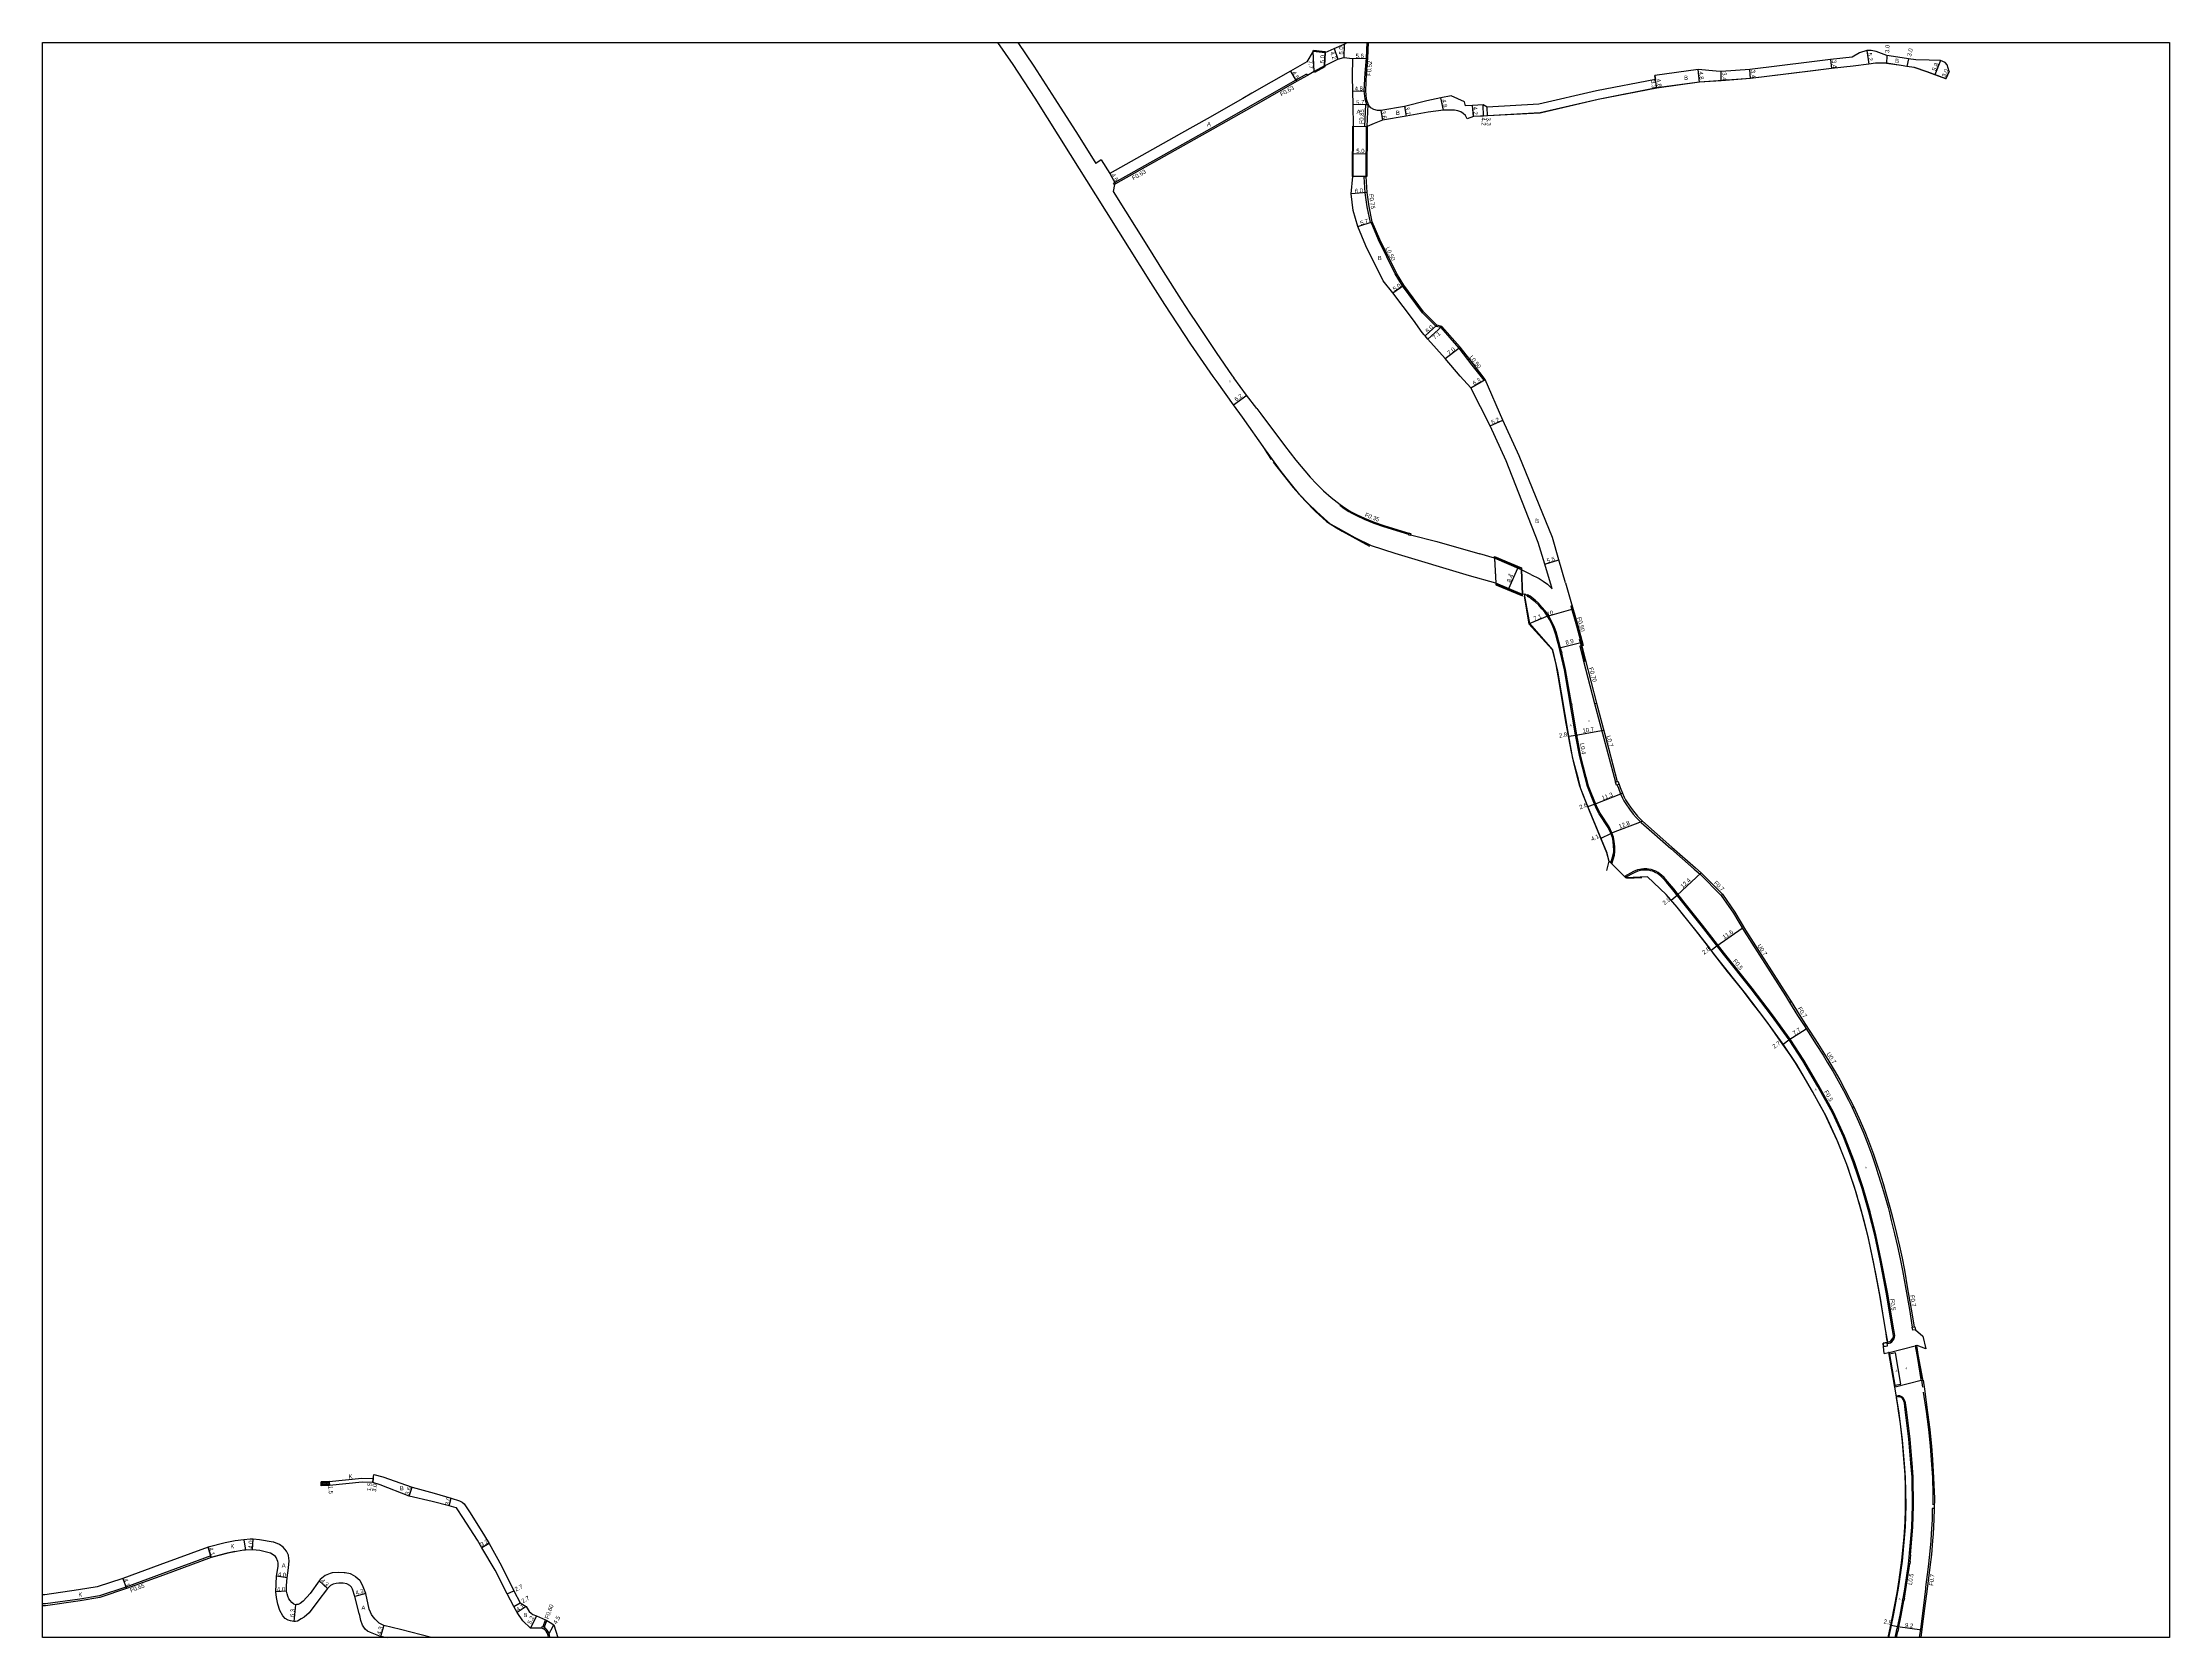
# Model space of a CAD drawing. Header units: metres. Extents: x -12000 to -11200, y -102000 to -99000.
# Drawn here: x -12000 to -11200, y -100800 to -100200 of the extents above; entities that cross this region are included whole.
import ezdxf

# ---------------------------------------------------------------- set-up
doc = ezdxf.new("R2010")
doc.units = ezdxf.units.M
doc.header["$LTSCALE"] = 2.5
for name, color, linetype in [('その他', 7, 'Continuous'), ('側溝・桝', 7, 'Continuous'), ('図郭', 7, 'Continuous'), ('幅員', 7, 'Continuous'), ('歩道・分離帯・安全施設', 7, 'Continuous'), ('舗装', 7, 'Continuous'), ('道路', 7, 'Continuous')]:
    doc.layers.add(name, color=color, linetype=linetype)
doc.styles.get("Standard").update_dxf_attribs({"font": ''})
doc.styles.add('YOKO_DECO', font='')
doc.styles.get('Standard').set_extended_font_data('@MS PGothic')
doc.styles.get('YOKO_DECO').set_extended_font_data('MS PGothic')

msp = doc.modelspace()

# ---------------------------------------------------------------- linework, layer by layer
at = {"layer": 'その他'}
for points in [[(-11892.15, -100741.35), (-11895.22, -100741.43)], [(-11895.22, -100741.43), (-11895.19, -100742.93)], [(-11892.05, -100742.85), (-11895.19, -100742.93)], [(-11895.12, -100742.93), (-11895.16, -100741.43)], [(-11894.62, -100742.91), (-11894.66, -100741.41)], [(-11894.12, -100742.9), (-11894.16, -100741.4)], [(-11893.62, -100742.89), (-11893.66, -100741.39)], [(-11893.12, -100742.88), (-11893.16, -100741.38)], [(-11892.62, -100742.86), (-11892.66, -100741.37)], [(-11892.12, -100742.85), (-11892.16, -100741.35)], [(-11892.15, -100741.35), (-11892.05, -100742.85)]]:
    msp.add_lwpolyline(points, dxfattribs=at)
at = {"layer": '側溝・桝'}
for points in [[(-11501.9, -100200), (-11502.2, -100205.85), (-11502.64, -100211.55), (-11502.96, -100218.13), (-11502.63, -100221.24), (-11501.98, -100223.35)], [(-11524.57, -100211.84), (-11528.65, -100214.17), (-11560.08, -100232.11), (-11596.69, -100252.62), (-11597.15, -100252.88)], [(-11524.57, -100211.84), (-11524.26, -100212.39)], [(-11502.63, -100231.5), (-11502.29, -100223.36)], [(-11502.29, -100223.36), (-11501.98, -100223.35), (-11501.44, -100223.34)], [(-11501.78, -100231.53), (-11501.44, -100223.34)], [(-11502.63, -100231.5), (-11501.98, -100231.53)], [(-11596.84, -100253.43), (-11597.15, -100252.88)], [(-11502.85, -100250.47), (-11502.1, -100250.43)], [(-11500.54, -100267.69), (-11500.55, -100267.68), (-11501.79, -100261.8), (-11502.52, -100256.49), (-11502.85, -100250.47)], [(-11500.54, -100267.69), (-11500.3, -100267.61), (-11499.83, -100267.45)], [(-11457.82, -100326.98), (-11462.22, -100321.35), (-11467.16, -100314.95), (-11473.92, -100307.26), (-11475.77, -100306.83), (-11480.92, -100301.67), (-11488.42, -100291.57), (-11491.2, -100286.97), (-11497.52, -100274.26), (-11500.3, -100267.61)], [(-11457.82, -100326.98), (-11457.38, -100326.72)], [(-11511.87, -100373.73), (-11512.1, -100374.02), (-11510.4, -100375.34), (-11508.67, -100376.43), (-11507.77, -100376.95), (-11505.76, -100377.98), (-11502.89, -100379.26), (-11499.26, -100380.75), (-11495.61, -100382.1), (-11486.17, -100384.93)], [(-11428.73, -100429.06), (-11429.14, -100427.33), (-11429.76, -100424.96), (-11430.25, -100423.13), (-11430.68, -100421.69), (-11431.35, -100420), (-11432.16, -100418.13), (-11432.9, -100416.65), (-11433.79, -100415.21), (-11434.72, -100413.92), (-11436.01, -100412.4), (-11437.32, -100410.92), (-11438.55, -100409.81), (-11440.44, -100408.31), (-11440.78, -100408.1)], [(-11424.66, -100411.88), (-11425.17, -100412.04), (-11423.04, -100419.4), (-11421.08, -100426.92)], [(-11424.96, -100448.6), (-11427.13, -100435.86), (-11428.58, -100429.72)], [(-11421.08, -100426.92), (-11421.79, -100427.08), (-11420.53, -100432.18), (-11416.24, -100448.66), (-11415.54, -100448.48)], [(-11409.77, -100508.93), (-11408.79, -100505.7), (-11408.61, -100504.48), (-11408.62, -100503.54), (-11408.66, -100502.39), (-11408.84, -100500.46), (-11409.09, -100498.9), (-11409.74, -100497.28), (-11410.77, -100495.09), (-11414.14, -100489.94), (-11414.98, -100488.3), (-11415.93, -100486.31), (-11418.49, -100479.78), (-11419.41, -100476.32), (-11421.42, -100468.63), (-11422.93, -100460.42), (-11424.83, -100449.32)], [(-11416.24, -100448.66), (-11411.75, -100465.64), (-11408.4, -100478.2)], [(-11407.71, -100479.34), (-11407.29, -100480.47), (-11406.43, -100482.66), (-11405.73, -100484.22), (-11405.21, -100485.26), (-11404.51, -100486.39), (-11403.07, -100488.46), (-11401.67, -100490.24), (-11400.56, -100491.48), (-11398.71, -100493.39), (-11387.6, -100503.18), (-11378.77, -100511), (-11376.57, -100512.88), (-11368.6, -100520.85)], [(-11303.97, -100685.69), (-11303.48, -100685.59), (-11303.73, -100684.24), (-11306.08, -100670.08), (-11308.38, -100658.11), (-11310.4, -100648.59), (-11312.62, -100639.82), (-11315.17, -100630.91), (-11318.48, -100621.05), (-11322.19, -100611.45), (-11326.35, -100602.4), (-11331.84, -100592.43), (-11337.47, -100582.8), (-11342.71, -100574.96), (-11349.34, -100565.71), (-11356.9, -100555.73), (-11367.33, -100542.68), (-11375.65, -100532.06), (-11382.69, -100523.2), (-11386.46, -100518.41), (-11388.83, -100515.6), (-11390.08, -100514.12), (-11391.09, -100513.17), (-11391.64, -100512.72), (-11392.34, -100512.22), (-11393.17, -100511.78), (-11393.91, -100511.46), (-11394.94, -100511.13), (-11395.94, -100510.93), (-11396.58, -100510.86), (-11397.23, -100510.85), (-11397.74, -100510.85), (-11398.53, -100510.92), (-11399.23, -100511.04), (-11400.09, -100511.27), (-11401.55, -100511.87), (-11405.03, -100513.71)], [(-11368.06, -100520.41), (-11368.6, -100520.85), (-11364.01, -100527.48), (-11360.01, -100534.29), (-11344.46, -100558.6), (-11342.92, -100561.15), (-11342.32, -100560.81)], [(-11342.92, -100561.15), (-11339.89, -100566), (-11337.45, -100569.78)], [(-11336.85, -100569.43), (-11337.45, -100569.78), (-11332.86, -100576.94), (-11330.29, -100580.92), (-11328.7, -100583.53), (-11326.66, -100586.94), (-11324.58, -100590.61), (-11322.65, -100594.18), (-11320.78, -100597.86), (-11319.38, -100600.62), (-11318.76, -100600.31)], [(-11319.38, -100600.62), (-11317.47, -100604.76), (-11315.19, -100609.96), (-11313.81, -100613.4), (-11311.91, -100618.42), (-11310.44, -100622.96), (-11309.65, -100625.4), (-11308.39, -100629.38), (-11307.2, -100633.47), (-11305.85, -100638.3), (-11305.32, -100640.21), (-11304.62, -100643.1), (-11303.37, -100648.21), (-11302.25, -100652.95), (-11301.24, -100657.51), (-11300.37, -100661.94), (-11299.15, -100668.93), (-11297.84, -100676.67), (-11296.72, -100683.24)], [(-11306.2, -100689.47), (-11305.38, -100689.32), (-11304.89, -100689.1), (-11304.47, -100688.8), (-11303.88, -100688.13), (-11303.56, -100687.63), (-11303.36, -100687.03), (-11303.35, -100686.48), (-11303.47, -100685.65), (-11303.48, -100685.59)], [(-11297.56, -100771.4), (-11297.34, -100768.9), (-11297.4, -100768.89), (-11296.49, -100758.55), (-11296.24, -100750.37), (-11296.41, -100739.63), (-11296.8, -100734.46), (-11297.56, -100725.36), (-11298.95, -100714.29), (-11299.32, -100711.7), (-11299.54, -100710.93), (-11299.86, -100710.25), (-11300.11, -100709.91), (-11300.27, -100709.74), (-11300.41, -100709.62), (-11300.65, -100709.45), (-11300.94, -100709.3), (-11301.2, -100709.21), (-11301.47, -100709.16), (-11301.74, -100709.13), (-11302.03, -100709.15), (-11302.86, -100709.19)], [(-11288.51, -100751.54), (-11289.22, -100751.52), (-11289.28, -100755.58), (-11289.61, -100761.01), (-11289.81, -100763.6), (-11290.21, -100768.74), (-11290.8, -100773.41), (-11291.79, -100781.08), (-11291.76, -100781.65), (-11292.69, -100788.97), (-11293.7, -100796.84), (-11294.16, -100800)], [(-11936.72, -100769.3), (-11936.73, -100769.3), (-11954.71, -100775.89), (-11968.67, -100781.02), (-11978.6, -100784.34), (-11985.97, -100785.53), (-11998.93, -100787.4), (-12000, -100787.4)], [(-11936.72, -100769.3), (-11936.53, -100769.93)], [(-11299.7, -100785.22), (-11299.1, -100781.93), (-11297.68, -100772.26)], [(-11301.9, -100796.64), (-11300.88, -100791.73), (-11299.87, -100786.19)], [(-11811.76, -100795.84), (-11810.86, -100793.39)], [(-11809.14, -100800), (-11809.29, -100799.08), (-11809.74, -100798.03), (-11810.21, -100797.27), (-11810.67, -100796.75), (-11811.22, -100796.36), (-11811.27, -100796.34)], [(-11811.21, -100796.06), (-11810.32, -100793.67)], [(-11302.65, -100800), (-11302.13, -100797.74)]]:
    msp.add_lwpolyline(points, dxfattribs=at)
for points in [[(-11485.48, -100385.38), (-11485.3, -100384.8), (-11486.06, -100384.57), (-11486.24, -100385.16)], [(-11441.03, -100408.49), (-11440.78, -100408.1), (-11441.41, -100407.72), (-11441.64, -100408.09)], [(-11429.14, -100429.16), (-11428.73, -100429.06), (-11428.58, -100429.72), (-11428.98, -100429.82)], [(-11425.37, -100448.67), (-11424.96, -100448.6), (-11424.83, -100449.32), (-11425.25, -100449.39)], [(-11407.03, -100479.09), (-11407.94, -100479.43), (-11408.4, -100478.2), (-11407.49, -100477.86)], [(-11296.57, -100684.44), (-11296.74, -100683.24), (-11295.76, -100683.1), (-11295.58, -100684.3)], [(-11306.24, -100689.07), (-11307.7, -100689.23), (-11307.57, -100690.48), (-11306.11, -100690.32)], [(-11298.05, -100771.33), (-11297.56, -100771.4), (-11297.68, -100772.26), (-11298.16, -100772.2)], [(-11300.17, -100785.13), (-11299.7, -100785.22), (-11299.87, -100786.19), (-11300.35, -100786.1)], [(-11811.9, -100795.78), (-11811.76, -100795.84), (-11811.21, -100796.06), (-11811.17, -100796.08), (-11811.27, -100796.34), (-11811.47, -100796.82), (-11812.21, -100796.52)], [(-11302.37, -100796.54), (-11301.9, -100796.64), (-11302.13, -100797.74), (-11302.61, -100797.63)]]:
    msp.add_lwpolyline(points, close=True, dxfattribs=at)
at = {"layer": '図郭'}
msp.add_lwpolyline([(-12000, -100200), (-11200, -100200), (-11200, -100800), (-12000, -100800)], close=True, dxfattribs=at)
at = {"layer": '幅員'}
for points in [[(-11521.76, -100210.96), (-11522.05, -100203.27)], [(-11517.84, -100208.75), (-11517.57, -100203.76)], [(-11514.22, -100202.28), (-11512.74, -100206.22)], [(-11510.45, -100200.57), (-11510.49, -100205.57)], [(-11507.28, -100205.95), (-11501.68, -100205.89)], [(-11327.46, -100206.44), (-11327.07, -100209.82)], [(-11313.78, -100202.98), (-11313.1, -100208.13)], [(-11306.27, -100204.83), (-11306.46, -100207.83)], [(-11298.15, -100206.08), (-11298.83, -100209)], [(-11286.18, -100206.72), (-11288.24, -100212.13)], [(-11530.56, -100210.81), (-11528.33, -100214.71)], [(-11392.79, -100217.11), (-11393.53, -100212.37)], [(-11392.79, -100217.11), (-11393.29, -100213.85)], [(-11376.71, -100214.96), (-11377.21, -100210.19)], [(-11368.57, -100214.36), (-11368.57, -100210.96)], [(-11357.58, -100213.54), (-11357.87, -100210.15)], [(-11284.11, -100213.71), (-11282.91, -100210.96)], [(-11507.24, -100218.25), (-11502.44, -100218.11)], [(-11501.44, -100223.34), (-11507.14, -100223.46)], [(-11473.07, -100225.47), (-11474.03, -100220.77)], [(-11461.78, -100227.88), (-11462.11, -100223.69)], [(-11458, -100227.69), (-11458.1, -100223.49)], [(-11496.63, -100225.61), (-11496.02, -100229.16)], [(-11487.69, -100224.09), (-11487.06, -100227.73)], [(-11456.51, -100227.62), (-11456.69, -100224.32)], [(-11507.05, -100241.8), (-11502.05, -100241.83)], [(-11598.58, -100249.24), (-11596.38, -100253.17)], [(-11501.77, -100256.42), (-11507.75, -100256.88)], [(-11505.25, -100269.22), (-11499.83, -100267.45)], [(-11492.1, -100294.16), (-11488.01, -100291.3)], [(-11475.52, -100306.38), (-11479.97, -100310.39)], [(-11473.65, -100306.81), (-11478.92, -100311.56)], [(-11472.38, -100318.82), (-11466.77, -100314.64)], [(-11462.83, -100329.89), (-11457.38, -100326.72)], [(-11552.1, -100336.3), (-11547.08, -100332.66)], [(-11455.52, -100344.22), (-11450.79, -100342.06)], [(-11448.47, -100405.42), (-11445.13, -100397.72)], [(-11434.97, -100396.24), (-11429.71, -100394.63)], [(-11433.96, -100415.8), (-11440.56, -100418.55)], [(-11433.96, -100415.8), (-11424.33, -100413.02)], [(-11429.46, -100427.77), (-11420.9, -100425.53)], [(-11425.91, -100460.94), (-11423.34, -100460.51)], [(-11423.34, -100460.52), (-11412.83, -100458.72)], [(-11418.72, -100487.46), (-11416.3, -100486.51)], [(-11416.3, -100486.51), (-11405.77, -100482.39)], [(-11410.13, -100497.45), (-11398.19, -100492.89)], [(-11413.8, -100499.29), (-11410.08, -100497.55)], [(-11385.19, -100520.79), (-11376.1, -100512.37)], [(-11387.48, -100522.59), (-11385.19, -100520.79)], [(-11370.2, -100539.79), (-11360.66, -100533.18)], [(-11372.37, -100541.49), (-11370.2, -100539.79)], [(-11345.31, -100576.76), (-11343.13, -100575.19)], [(-11343.13, -100575.19), (-11336.64, -100571.04)], [(-11892.05, -100742.85), (-11892.15, -100741.35)], [(-11875.8, -100741.69), (-11875.37, -100738.72)], [(-11875.8, -100741.69), (-11875.58, -100740.2)], [(-11862.11, -100746.84), (-11860.98, -100743.42)], [(-11847.03, -100750.53), (-11846.26, -100747.63)], [(-11936.53, -100769.93), (-11937.76, -100766.01)], [(-11920.97, -100767.05), (-11920.73, -100763.06)], [(-11832.04, -100764.61), (-11834.79, -100766.24)], [(-11969.8, -100777.76), (-11968.46, -100781.63)], [(-11908.2, -100782.62), (-11912.19, -100782.82)], [(-11908, -100777.53), (-11911.96, -100776.95)], [(-11896, -100778.66), (-11892.8, -100781.53)], [(-11878.45, -100783.4), (-11882.58, -100784.59)], [(-11825.18, -100783.58), (-11822.74, -100782.41)], [(-11904.82, -100787.67), (-11905.42, -100793.95)], [(-11822.7, -100788.35), (-11820.37, -100786.98)], [(-11818.08, -100788.39), (-11821.52, -100790.62)], [(-11814.26, -100791.83), (-11816.44, -100796.55)], [(-11871.61, -100795.53), (-11872.82, -100799.66)], [(-11809.79, -100799.22), (-11807.63, -100795.28)], [(-11304.7, -100795.32), (-11302.22, -100795.85)], [(-11302.22, -100795.85), (-11293.14, -100797.18)]]:
    msp.add_lwpolyline(points, dxfattribs=at)
at = {"layer": '歩道・分離帯・安全施設'}
for points in [[(-11461.79, -100227.73), (-11456.52, -100227.47), (-11436.71, -100226.37), (-11414.9, -100221.27), (-11392.81, -100216.96), (-11376.72, -100214.81), (-11357.6, -100213.39), (-11335.08, -100210.59), (-11327.09, -100209.67), (-11318.98, -100208.74), (-11313.12, -100207.99), (-11310.53, -100207.63), (-11306.45, -100207.68), (-11300.93, -100208.54), (-11298.81, -100208.85), (-11296.03, -100209.26), (-11291.21, -100210.84), (-11284.06, -100213.57)], [(-11540.35, -100352.92), (-11537.88, -100356.86)], [(-11537.18, -100357.91), (-11529.58, -100367.38), (-11525.23, -100372.28), (-11521.3, -100376.27), (-11518.45, -100378.94), (-11518.06, -100379.28), (-11517.79, -100379.44), (-11517.08, -100380.16), (-11515.73, -100381.11), (-11513.35, -100382.59), (-11511.12, -100383.83), (-11500.92, -100389.5)], [(-11443.99, -100397.89), (-11453.87, -100393.67)], [(-11453.26, -100403.64), (-11443.36, -100407.89)], [(-11410.11, -100508.59), (-11409.2, -100505.61), (-11409.03, -100504.45), (-11409.04, -100503.55), (-11409.08, -100502.42), (-11409.26, -100500.5), (-11409.5, -100499.01), (-11410.13, -100497.45), (-11411.13, -100495.3), (-11414.5, -100490.15), (-11415.35, -100488.49), (-11416.31, -100486.48), (-11418.89, -100479.91), (-11419.82, -100476.43), (-11421.83, -100468.72), (-11423.35, -100460.49), (-11427.54, -100435.95), (-11429.54, -100427.43), (-11430.17, -100425.16), (-11430.76, -100422.88), (-11431.53, -100420.59), (-11432.32, -100418.72), (-11433.18, -100417.05), (-11433.96, -100415.8), (-11434.97, -100414.35), (-11436.02, -100413.04), (-11437.24, -100411.67), (-11438.6, -100410.39), (-11440.02, -100409.24), (-11441.01, -100408.5), (-11442.46, -100407.56)], [(-11410.11, -100508.59), (-11409.2, -100505.61), (-11409.03, -100504.45), (-11409.04, -100503.55), (-11409.08, -100502.42), (-11409.26, -100500.5), (-11409.5, -100499.01), (-11410.13, -100497.45), (-11411.13, -100495.3), (-11414.5, -100490.15), (-11415.35, -100488.49), (-11416.31, -100486.48), (-11418.89, -100479.91), (-11419.82, -100476.43), (-11421.83, -100468.72), (-11423.35, -100460.49), (-11427.54, -100435.95), (-11429.54, -100427.43), (-11430.17, -100425.16), (-11430.76, -100422.88), (-11431.53, -100420.59), (-11432.32, -100418.72), (-11433.18, -100417.05), (-11433.96, -100415.8), (-11434.97, -100414.35), (-11436.02, -100413.04), (-11437.24, -100411.67), (-11438.6, -100410.39), (-11440.02, -100409.24), (-11441.01, -100408.5), (-11442.46, -100407.56)], [(-11442.73, -100408.33), (-11440.91, -100418.74), (-11432.2, -100428.39), (-11430.84, -100433.98), (-11430.09, -100438.21), (-11428.81, -100445.59), (-11427.24, -100454.78), (-11425.69, -100463.56), (-11425.09, -100466.85), (-11424.01, -100471.45), (-11422.78, -100476.37), (-11421.85, -100479.57), (-11420.78, -100482.61), (-11418.3, -100488.96), (-11411.72, -100504.7), (-11410.83, -100507.91), (-11411.78, -100511.44)], [(-11419.72, -100432.88), (-11421.21, -100426.93), (-11421.87, -100424.57)], [(-11305.98, -100688.92), (-11305.53, -100688.84), (-11305.14, -100688.67), (-11304.81, -100688.43), (-11304.28, -100687.83), (-11304.01, -100687.41), (-11303.86, -100686.95), (-11303.85, -100686.52), (-11303.97, -100685.73), (-11304.2, -100684.32), (-11306.55, -100670.16), (-11308.85, -100658.2), (-11310.87, -100648.7), (-11313.08, -100639.94), (-11315.63, -100631.05), (-11318.93, -100621.21), (-11322.63, -100611.64), (-11326.78, -100602.62), (-11332.26, -100592.67), (-11337.88, -100583.06), (-11343.1, -100575.23), (-11349.73, -100565.99), (-11357.28, -100556.02), (-11367.7, -100542.97), (-11376.02, -100532.35), (-11383.07, -100523.5), (-11386.83, -100518.71), (-11389.22, -100515.88), (-11390.43, -100514.45), (-11391.41, -100513.53), (-11391.93, -100513.1), (-11392.59, -100512.63), (-11393.38, -100512.21), (-11394.08, -100511.91), (-11395.06, -100511.59), (-11396.01, -100511.41), (-11396.61, -100511.34), (-11397.23, -100511.33), (-11397.72, -100511.33), (-11398.46, -100511.4), (-11399.13, -100511.51), (-11399.93, -100511.72), (-11401.37, -100512.32), (-11404.68, -100514.07)], [(-11305.98, -100688.92), (-11305.53, -100688.84), (-11305.14, -100688.67), (-11304.81, -100688.43), (-11304.28, -100687.83), (-11304.01, -100687.41), (-11303.86, -100686.95), (-11303.85, -100686.52), (-11303.97, -100685.73), (-11304.2, -100684.32), (-11306.55, -100670.16), (-11308.85, -100658.2), (-11310.87, -100648.7), (-11313.08, -100639.94), (-11315.63, -100631.05), (-11318.93, -100621.21), (-11322.63, -100611.64), (-11326.78, -100602.62), (-11332.26, -100592.67), (-11337.88, -100583.06), (-11343.1, -100575.23), (-11349.73, -100565.99), (-11357.28, -100556.02), (-11367.7, -100542.97), (-11376.02, -100532.35), (-11383.07, -100523.5), (-11386.83, -100518.71), (-11389.22, -100515.88), (-11390.43, -100514.45), (-11391.41, -100513.53), (-11391.93, -100513.1), (-11392.59, -100512.63), (-11393.38, -100512.21), (-11394.08, -100511.91), (-11395.06, -100511.59), (-11396.01, -100511.41), (-11396.61, -100511.34), (-11397.23, -100511.33), (-11397.72, -100511.33), (-11398.46, -100511.4), (-11399.13, -100511.51), (-11399.93, -100511.72), (-11401.37, -100512.32), (-11404.68, -100514.07)], [(-11404.24, -100514.39), (-11398.41, -100514.08)], [(-11383.86, -100526.99), (-11377.64, -100534.86), (-11372.99, -100540.75)], [(-11322.64, -100618.91), (-11324.78, -100613.58), (-11326.69, -100609.24), (-11329.01, -100604.41), (-11330.15, -100602.13), (-11331.25, -100600.12), (-11334.29, -100594.63), (-11337.78, -100588.6), (-11340.65, -100583.83), (-11342.65, -100580.84), (-11346.24, -100575.65), (-11350.3, -100569.94), (-11353.6, -100565.48), (-11356.4, -100561.83), (-11360.77, -100556.25), (-11366.2, -100549.41), (-11371.88, -100542.2)], [(-11321.97, -100620.72), (-11321.15, -100622.98), (-11319.94, -100626.43), (-11318.76, -100630.13), (-11317.62, -100633.79), (-11317.17, -100635.26), (-11316.71, -100636.75), (-11316.09, -100638.94), (-11314.71, -100644.11), (-11313.36, -100649.78), (-11311.81, -100657.05), (-11310.58, -100663.09), (-11309.59, -100668.36), (-11308.87, -100672.35), (-11307.68, -100679.63), (-11306.86, -100684.83), (-11306.39, -100687.66), (-11306.19, -100688.82)], [(-11305.5, -100693.27), (-11303.4, -100705.48)], [(-11303.31, -100705.1), (-11300.98, -100704.7), (-11302.99, -100692.9), (-11305.3, -100693.47), (-11305.3, -100693.49)], [(-11303.31, -100705.1), (-11300.98, -100704.7), (-11302.99, -100692.9), (-11305.3, -100693.47), (-11305.3, -100693.49)], [(-11293.25, -100702.7), (-11295.26, -100690.69)], [(-11292.74, -100705.87), (-11293.19, -100703.21)], [(-11302.8, -100709.87), (-11302.29, -100712.82), (-11301.98, -100714.8), (-11301.35, -100719.58), (-11300.57, -100726.42), (-11299.99, -100732.83), (-11299.57, -100738.69), (-11299.41, -100743.14), (-11299.35, -100747.27), (-11299.39, -100751.71), (-11299.55, -100756.53), (-11299.92, -100762.3), (-11300.73, -100770.98), (-11301.75, -100778.29), (-11302.51, -100783.16), (-11303.5, -100788.29), (-11304.65, -100794.13), (-11305.95, -100800)], [(-11303.14, -100800), (-11302.64, -100797.79), (-11302.32, -100796.3), (-11301.35, -100791.64), (-11299.58, -100781.85), (-11298.2, -100772.48), (-11298.03, -100771.17), (-11296.91, -100758.53), (-11296.66, -100750.37), (-11296.83, -100739.65), (-11297.22, -100734.49), (-11297.98, -100725.41), (-11299.37, -100714.35), (-11299.68, -100711.77), (-11299.89, -100711.06), (-11300.17, -100710.44), (-11300.39, -100710.14), (-11300.53, -100710), (-11300.64, -100709.9), (-11300.84, -100709.76), (-11301.08, -100709.64), (-11301.29, -100709.57), (-11301.53, -100709.52), (-11301.75, -100709.5), (-11302.01, -100709.51), (-11302.8, -100709.55)], [(-11303.14, -100800), (-11302.64, -100797.79), (-11302.32, -100796.3), (-11301.35, -100791.64), (-11299.58, -100781.85), (-11298.2, -100772.48), (-11298.03, -100771.17), (-11296.91, -100758.53), (-11296.66, -100750.37), (-11296.83, -100739.65), (-11297.22, -100734.49), (-11297.98, -100725.41), (-11299.37, -100714.35), (-11299.68, -100711.77), (-11299.89, -100711.06), (-11300.17, -100710.44), (-11300.39, -100710.14), (-11300.53, -100710), (-11300.64, -100709.9), (-11300.84, -100709.76), (-11301.08, -100709.64), (-11301.29, -100709.57), (-11301.53, -100709.52), (-11301.75, -100709.5), (-11302.01, -100709.51), (-11302.8, -100709.55)], [(-11288.89, -100750.09), (-11288.87, -100746.1), (-11289.02, -100739.84), (-11289.45, -100733.29), (-11289.85, -100727.95), (-11290.5, -100721.81), (-11291.42, -100714.98), (-11292.46, -100707.75)], [(-11936.57, -100769.78), (-11930.38, -100768.12), (-11927.66, -100767.58)], [(-11872.77, -100799.52), (-11870.38, -100800)]]:
    msp.add_lwpolyline(points, dxfattribs=at)
at = {"layer": '舗装'}
for points in [[(-11453.89, -100394.09), (-11453.4, -100403.36)], [(-11443.75, -100398.31), (-11443.29, -100407.59)], [(-11305.41, -100692.81), (-11295.63, -100690.26)], [(-11293.43, -100703.3), (-11303.18, -100705.83)], [(-11875.58, -100740.2), (-11875.8, -100741.69)], [(-11937.76, -100766.01), (-11936.53, -100769.93)], [(-11924.28, -100763.26), (-11923.68, -100767.18)]]:
    msp.add_lwpolyline(points, dxfattribs=at)
at = {"layer": '道路'}
for points in [[(-11558.22, -100327.7), (-11559.72, -100325.64), (-11568.13, -100313.53), (-11577.86, -100298.57), (-11583.12, -100290.28), (-11591.16, -100277.47), (-11603.85, -100257.33), (-11613.31, -100242.12), (-11626.62, -100220.95), (-11634.95, -100208.28), (-11640.65, -100200)], [(-11633.2, -100200), (-11627.16, -100208.91), (-11619.22, -100221.17), (-11610.5, -100234.86), (-11603.88, -100245.49)], [(-11517.57, -100203.76), (-11514.22, -100202.28), (-11510.45, -100200.57), (-11509.45, -100200)], [(-11501.38, -100200), (-11501.68, -100205.89), (-11502.12, -100211.59), (-11502.44, -100218.11), (-11502.12, -100221.13), (-11501.44, -100223.34)], [(-11522.05, -100203.27), (-11524.46, -100207.32), (-11530.56, -100210.81), (-11545.11, -100219.11)], [(-11517.57, -100203.76), (-11522.05, -100203.27)], [(-11517.84, -100208.75), (-11512.74, -100206.22), (-11510.49, -100205.57), (-11507.28, -100205.95)], [(-11507.28, -100205.95), (-11507.35, -100212.68), (-11507.24, -100218.25), (-11507.14, -100223.46), (-11506.98, -100231.5)], [(-11284.11, -100213.71), (-11288.24, -100212.13), (-11291.26, -100210.99), (-11296.06, -100209.41), (-11298.83, -100209), (-11300.95, -100208.69), (-11306.46, -100207.83), (-11310.52, -100207.78), (-11313.1, -100208.13), (-11318.96, -100208.89), (-11327.07, -100209.82), (-11335.06, -100210.74), (-11357.58, -100213.54), (-11368.57, -100214.36), (-11376.71, -100214.96), (-11392.79, -100217.11), (-11414.87, -100221.42), (-11436.68, -100226.52), (-11456.51, -100227.62), (-11458, -100227.69), (-11461.78, -100227.88)], [(-11282.91, -100210.96), (-11283.6, -100208.44), (-11284.4, -100207.56), (-11286.18, -100206.72), (-11290.43, -100206.61), (-11295.38, -100206.5), (-11298.15, -100206.08), (-11300.5, -100205.73), (-11306.27, -100204.83), (-11310.37, -100203.4), (-11312.15, -100203.01), (-11313.78, -100202.98), (-11316.62, -100203.93), (-11319.37, -100205.51), (-11327.46, -100206.44), (-11335.47, -100207.36), (-11357.87, -100210.15), (-11368.57, -100210.96), (-11370.5, -100210.78)], [(-11521.76, -100210.96), (-11524.26, -100212.39), (-11528.33, -100214.71), (-11543.34, -100223.28), (-11544.21, -100223.78)], [(-11517.84, -100208.75), (-11521.76, -100210.96)], [(-11370.5, -100210.78), (-11377.21, -100210.19), (-11393.53, -100212.37), (-11393.29, -100213.85), (-11415.56, -100218.19), (-11437.15, -100223.24), (-11456.69, -100224.32), (-11458.1, -100223.49), (-11462.11, -100223.69), (-11464.84, -100223.82), (-11465.12, -100222.36)], [(-11282.91, -100210.96), (-11284.11, -100213.71)], [(-11544.21, -100223.78), (-11559.77, -100232.65), (-11596.38, -100253.17), (-11596.84, -100253.43)], [(-11545.11, -100219.11), (-11548.58, -100221.09), (-11561.99, -100228.74), (-11571.56, -100234.1)], [(-11465.12, -100222.36), (-11470.19, -100220.09), (-11474.03, -100220.77), (-11479.29, -100221.98), (-11487.69, -100224.09), (-11496.63, -100225.61), (-11497.86, -100225.53), (-11499.26, -100225.18), (-11500.4, -100224.57), (-11501.44, -100223.34)], [(-11507.1, -100250.4), (-11506.98, -100231.5)], [(-11502.1, -100250.43), (-11501.98, -100231.53)], [(-11501.78, -100231.53), (-11501.98, -100231.53)], [(-11468.92, -100225.4), (-11473.07, -100225.47), (-11478.78, -100226.22), (-11487.06, -100227.73), (-11496.02, -100229.16), (-11499.11, -100230.43), (-11501.78, -100231.53)], [(-11461.78, -100227.88), (-11464.19, -100228.71), (-11464.81, -100227.43), (-11465.66, -100226.74), (-11466.54, -100226.06), (-11467.69, -100225.69), (-11468.92, -100225.4)], [(-11571.56, -100234.1), (-11574.53, -100235.76), (-11598.58, -100249.24)], [(-11601.76, -100244.16), (-11603.88, -100245.49)], [(-11601.76, -100244.16), (-11598.58, -100249.24)], [(-11596.84, -100253.43), (-11597.25, -100256.09)], [(-11480.39, -100309.93), (-11481.09, -100309.12), (-11484.34, -100304.45), (-11492.1, -100294.16), (-11495.7, -100289.6), (-11502.25, -100276.42), (-11505.25, -100269.22), (-11506.99, -100263.24), (-11507.75, -100256.88), (-11507.1, -100250.4)], [(-11427.19, -100403.24), (-11429.71, -100394.63), (-11432.07, -100386.25), (-11444.59, -100355.47), (-11450.79, -100342.06), (-11457.38, -100326.72), (-11461.83, -100321.04), (-11466.77, -100314.64), (-11473.65, -100306.81), (-11475.52, -100306.38), (-11480.54, -100301.34), (-11488.01, -100291.3), (-11490.76, -100286.73), (-11497.06, -100274.05), (-11499.83, -100267.45), (-11501.05, -100261.67), (-11501.77, -100256.42), (-11502.1, -100250.43)], [(-11597.25, -100256.09), (-11584.01, -100277.25), (-11578.44, -100286.08), (-11571.71, -100296.75), (-11568.49, -100301.79), (-11565.88, -100305.76), (-11558.59, -100316.63), (-11552.51, -100325.33), (-11551.95, -100326.09)], [(-11432.39, -100404.69), (-11434.97, -100396.24), (-11437.46, -100388.12), (-11449.52, -100357.31), (-11455.52, -100344.22), (-11462.83, -100329.89), (-11466.76, -100325.47), (-11472.38, -100318.82), (-11478.92, -100311.56), (-11479.97, -100310.39), (-11480.39, -100309.93)], [(-11548.65, -100340.9), (-11552.07, -100336.34), (-11558.22, -100327.7)], [(-11543.31, -100337.67), (-11547.11, -100332.62), (-11551.95, -100326.09)], [(-11463.25, -100400.64), (-11491.2, -100392.26), (-11500.12, -100389.31), (-11506.27, -100386.32), (-11512.55, -100382.84), (-11515.52, -100381.13), (-11517.96, -100379.1), (-11520.85, -100376.43), (-11523.98, -100373.38), (-11527.11, -100370.1), (-11530.79, -100365.7), (-11534.14, -100361.39), (-11539.97, -100353.19), (-11548.65, -100340.9)], [(-11543.31, -100337.67), (-11541.71, -100339.74), (-11532.86, -100351.59), (-11528.64, -100357.06), (-11523.25, -100363.45), (-11520.88, -100366), (-11518.22, -100368.59), (-11515.27, -100371.18), (-11511.87, -100373.73), (-11510.19, -100375.03), (-11508.47, -100376.11), (-11507.59, -100376.62), (-11505.59, -100377.64), (-11502.74, -100378.91), (-11499.13, -100380.4), (-11495.49, -100381.74), (-11485.3, -100384.8), (-11485.41, -100385.16), (-11475.56, -100387.72), (-11459.42, -100392.39)], [(-11440.19, -100400.08), (-11443.75, -100398.31), (-11453.88, -100393.93), (-11459.42, -100392.39)], [(-11453.88, -100393.93), (-11453.4, -100403.36)], [(-11443.75, -100398.31), (-11453.88, -100393.93)], [(-11443.29, -100407.59), (-11443.75, -100398.31)], [(-11442.46, -100407.56), (-11443.29, -100407.59), (-11453.4, -100403.36), (-11463.25, -100400.64)], [(-11453.4, -100403.36), (-11443.29, -100407.59)], [(-11410.69, -100508.01), (-11411.47, -100504.9), (-11418.72, -100487.46), (-11421.36, -100480.72), (-11422.33, -100477.09), (-11424.37, -100469.29), (-11425.91, -100460.94), (-11430.09, -100436.45), (-11431.9, -100428.45), (-11440.56, -100418.55), (-11442.51, -100408.33), (-11442.46, -100407.56)], [(-11440.19, -100400.08), (-11437.11, -100401.67), (-11435.56, -100402.65), (-11433.94, -100403.81), (-11432.22, -100405.57), (-11432.39, -100404.69)], [(-11427.19, -100403.24), (-11425.38, -100409.39), (-11422.54, -100419.26), (-11420.57, -100426.79), (-11421.08, -100426.92), (-11419.82, -100432), (-11415.54, -100448.47), (-11411.05, -100465.45), (-11407.76, -100477.96), (-11407.49, -100477.86), (-11407.03, -100479.09), (-11406.63, -100480.21), (-11405.77, -100482.38), (-11405.09, -100483.91), (-11404.59, -100484.91), (-11403.91, -100486), (-11402.5, -100488.03), (-11401.12, -100489.77), (-11400.04, -100490.99), (-11398.19, -100492.89), (-11387.15, -100502.66), (-11378.32, -100510.48), (-11376.1, -100512.37), (-11368.06, -100520.41), (-11363.43, -100527.11), (-11359.42, -100533.93), (-11343.87, -100558.24), (-11342.33, -100560.79), (-11339.3, -100565.63), (-11336.87, -100569.4), (-11332.27, -100576.57), (-11329.71, -100580.55), (-11328.11, -100583.17), (-11326.06, -100586.59), (-11323.97, -100590.27), (-11322.04, -100593.85), (-11320.16, -100597.54), (-11318.72, -100600.38), (-11316.84, -100604.47), (-11314.55, -100609.69), (-11313.17, -100613.14), (-11311.26, -100618.19), (-11309.78, -100622.75), (-11308.99, -100625.19), (-11307.73, -100629.18), (-11306.53, -100633.28), (-11305.18, -100638.11), (-11304.65, -100640.04), (-11303.95, -100642.94), (-11302.7, -100648.04), (-11301.58, -100652.8), (-11300.56, -100657.37), (-11299.69, -100661.82), (-11298.47, -100668.81), (-11297.16, -100676.55), (-11296.04, -100683.14), (-11295.76, -100683.1), (-11295.58, -100684.3), (-11292.71, -100686.69)], [(-11404.53, -100514.22), (-11410.69, -100508.01)], [(-11307.7, -100689.23), (-11306.24, -100689.07), (-11305.98, -100688.92), (-11306.73, -100684.83), (-11309.09, -100670.62), (-11311.38, -100658.71), (-11313.38, -100649.28), (-11315.57, -100640.61), (-11318.09, -100631.82), (-11321.36, -100622.09), (-11325.11, -100612.61), (-11329.17, -100603.83), (-11334.59, -100593.99), (-11340.16, -100584.48), (-11345.31, -100576.76), (-11351.88, -100567.59), (-11359.45, -100557.72), (-11369.86, -100544.68), (-11378.19, -100534.06), (-11385.2, -100525.25), (-11389.26, -100520.53), (-11396.29, -100513.85), (-11404.53, -100514.22)], [(-11292.71, -100686.69), (-11291.59, -100691.41)], [(-11307.35, -100693.13), (-11307.7, -100689.23)], [(-11307.35, -100693.13), (-11305.69, -100692.85), (-11305.41, -100692.81), (-11303.18, -100705.83), (-11303.46, -100705.87), (-11301.87, -100714.72), (-11300.5, -100725.67), (-11299.75, -100734.69), (-11299.36, -100739.77), (-11299.19, -100750.35), (-11299.44, -100758.38), (-11300.58, -100771.27), (-11302.08, -100781.44), (-11303.84, -100791.15), (-11304.98, -100796.66), (-11305.74, -100800)], [(-11291.59, -100691.41), (-11294.91, -100690.15), (-11295.63, -100690.26), (-11294.78, -100695.1), (-11293.46, -100702.91), (-11293.43, -100703.3), (-11292.65, -100703.23), (-11292.16, -100706.55), (-11290.99, -100715.41), (-11290.15, -100721.81), (-11289.48, -100728.02), (-11289.1, -100733.1), (-11288.69, -100739.92), (-11288.42, -100747.7), (-11288.51, -100751.48), (-11288.57, -100755.61), (-11288.9, -100761.06), (-11289.1, -100763.65), (-11289.5, -100768.82), (-11290.09, -100773.5), (-11291.16, -100781.73), (-11292.09, -100789.05), (-11293.1, -100796.92), (-11293.55, -100800)], [(-11892.15, -100741.35), (-11895.22, -100741.43)], [(-11895.19, -100742.93), (-11895.22, -100741.43)], [(-11892.05, -100742.85), (-11895.19, -100742.93)], [(-11892.15, -100741.35), (-11879.86, -100740.07), (-11875.58, -100740.2), (-11875.37, -100738.72), (-11871.98, -100739.59), (-11860.98, -100743.42), (-11852.68, -100745.73), (-11846.26, -100747.63), (-11843.15, -100748.59), (-11842.13, -100749.14), (-11841.43, -100749.74), (-11839.18, -100753.13), (-11833.73, -100761.75), (-11832.04, -100764.61), (-11827.39, -100773), (-11822.74, -100782.41), (-11820.37, -100786.98), (-11818.08, -100788.39), (-11816.91, -100790.29), (-11816.26, -100790.84), (-11815.63, -100791.3), (-11814.26, -100791.83), (-11810.86, -100793.39), (-11810.82, -100793.41), (-11810.32, -100793.67), (-11809.03, -100794.37), (-11807.63, -100795.28), (-11806.22, -100800)], [(-11875.8, -100741.69), (-11879.8, -100741.57), (-11892.05, -100742.85)], [(-11809.66, -100800), (-11809.79, -100799.22), (-11810.2, -100798.27), (-11810.63, -100797.58), (-11811.02, -100797.14), (-11811.47, -100796.82), (-11812.21, -100796.52), (-11816.44, -100796.55), (-11819.3, -100793.75), (-11821.52, -100790.62), (-11822.7, -100788.35), (-11825.18, -100783.58), (-11829.78, -100774.7), (-11834.79, -100766.24), (-11836.46, -100763.41), (-11841.86, -100754.88), (-11843.99, -100751.66), (-11844.31, -100751.28), (-11844.41, -100751.23), (-11847.03, -100750.53), (-11853.46, -100748.83), (-11862.11, -100746.84), (-11873.04, -100742.61), (-11875.8, -100741.69)], [(-11853.68, -100800), (-11853.72, -100799.97), (-11865.32, -100797.01), (-11871.61, -100795.53), (-11873.34, -100794.56), (-11874.83, -100793.1), (-11875.61, -100792.26), (-11876.25, -100791.37), (-11876.69, -100790.49), (-11877.12, -100789.36), (-11878.45, -100783.4), (-11879.67, -100780.35), (-11880.54, -100778.73), (-11880.67, -100778.55), (-11882.1, -100777.26), (-11882.11, -100777.24), (-11883.92, -100776.18), (-11884.18, -100776.07), (-11886.11, -100775.68), (-11886.54, -100775.63), (-11888.75, -100775.57), (-11891.11, -100775.74), (-11891.84, -100775.89), (-11893.68, -100776.65), (-11895.62, -100778.25), (-11896, -100778.66), (-11899.31, -100783.44), (-11901.98, -100786.33), (-11903.15, -100787.24), (-11903.81, -100787.55), (-11904.44, -100787.66), (-11904.82, -100787.67), (-11905.48, -100787.43), (-11906.18, -100786.89), (-11906.91, -100786.1), (-11907.39, -100785.41), (-11907.76, -100784.52), (-11908.02, -100783.63), (-11908.2, -100782.62), (-11908.25, -100780.51), (-11908, -100777.53), (-11907.45, -100773.77), (-11907.29, -100771.12), (-11907.51, -100769.15), (-11907.52, -100769.1), (-11908.19, -100767.55), (-11909.43, -100766.09), (-11910.92, -100764.98), (-11913.04, -100764.19), (-11913.23, -100764.14), (-11918.44, -100763.24), (-11920.73, -100763.06), (-11921.87, -100763.08), (-11924.28, -100763.26), (-11927.58, -100763.64), (-11931.26, -100764.37), (-11937.76, -100766.01), (-11955.9, -100772.65), (-11969.8, -100777.76), (-11979.42, -100780.98), (-11986.49, -100782.12), (-11999.17, -100783.95), (-12000, -100783.95)], [(-11871.14, -100800), (-11872.82, -100799.66), (-11876.69, -100798.18), (-11877.74, -100797.61), (-11878.67, -100796.89), (-11879.65, -100795.36), (-11880.23, -100793.58), (-11880.67, -100791.73), (-11880.88, -100790.97), (-11882.58, -100784.59), (-11883.47, -100781.81), (-11883.85, -100781.07), (-11884.47, -100780.5), (-11885.57, -100779.88), (-11886.97, -100779.62), (-11888.6, -100779.57), (-11889.54, -100779.67), (-11890.66, -100779.91), (-11891.69, -100780.48), (-11892.8, -100781.53), (-11896.45, -100786.38), (-11899.74, -100790.77), (-11901.61, -100792.3), (-11902.68, -100793.04), (-11904.06, -100793.82), (-11904.84, -100793.98), (-11905.42, -100793.95), (-11906.72, -100793.8), (-11907.6, -100793.55), (-11908.75, -100792.83), (-11909.66, -100791.83), (-11910.72, -100789.82), (-11911.44, -100787.51), (-11911.99, -100784.95), (-11912.19, -100782.82), (-11911.96, -100776.95), (-11911.43, -100773.36), (-11911.37, -100771.91), (-11911.45, -100771.39), (-11912.12, -100769.89), (-11912.35, -100769.6), (-11913.69, -100768.6), (-11914.28, -100768.33), (-11918.3, -100767.34), (-11920.97, -100767.05), (-11923.68, -100767.18), (-11924.23, -100767.21), (-11927, -100767.6), (-11930.35, -100768.26), (-11936.53, -100769.93), (-11954.48, -100776.5), (-11968.46, -100781.63), (-11978.44, -100784.98), (-11985.87, -100786.17), (-11998.89, -100788.05), (-12000, -100788.05)]]:
    msp.add_lwpolyline(points, dxfattribs=at)
for points in [[(-11517.57, -100203.76), (-11522.05, -100203.27), (-11522, -100202.87), (-11517.52, -100203.36)], [(-11521.76, -100210.96), (-11522.05, -100203.27), (-11517.57, -100203.76), (-11517.84, -100208.75)], [(-11517.84, -100208.75), (-11517.64, -100209.1), (-11521.56, -100211.31), (-11521.76, -100210.96)], [(-11507.3, -100250.4), (-11507.18, -100231.5), (-11506.98, -100231.5), (-11507.1, -100250.4)], [(-11507.1, -100250.4), (-11506.98, -100231.5), (-11501.98, -100231.53), (-11502.1, -100250.43)], [(-11502.1, -100250.43), (-11501.98, -100231.53), (-11501.78, -100231.53), (-11501.9, -100250.43)], [(-11443.78, -100397.67), (-11443.75, -100398.31), (-11453.88, -100393.93), (-11453.84, -100393.33)], [(-11443.29, -100407.59), (-11453.4, -100403.36), (-11453.37, -100403.99), (-11443.34, -100408.19)], [(-11303.18, -100705.83), (-11305.41, -100692.81), (-11305.69, -100692.85), (-11303.46, -100705.87)], [(-11303.18, -100705.83), (-11305.41, -100692.81), (-11295.63, -100690.26), (-11294.78, -100695.1), (-11293.46, -100702.91), (-11293.43, -100703.3)], [(-11294.46, -100693.49), (-11294.91, -100690.95), (-11295.05, -100690.17), (-11295.63, -100690.26), (-11294.78, -100695.1), (-11293.46, -100702.91), (-11293.43, -100703.3), (-11292.75, -100703.24), (-11292.79, -100702.82)]]:
    msp.add_lwpolyline(points, close=True, dxfattribs=at)

# ---------------------------------------------------------------- texts
at = {"layer": '側溝・桝'}
for s, rotation, p in [('F0.52', 85.5326, (-11500.36, -100212.57)), ('F0.63', 29.71013, (-11533.98, -100220.31)), ('F0.85', 87.61115, (-11503.15, -100230.78)), ('F0.63', 29.26264, (-11589.69, -100251.81)), ('F0.75', 277.84249, (-11501.05, -100257.08)), ('L0.50', 296.43293, (-11494.95, -100277.33)), ('L0.50', 307.66878, (-11463.4, -100318.43)), ('F0.35', 338.70645, (-11502.81, -100378.26)), ('F0.50', 286, (-11422.87, -100416.36)), ('F0.70', 286, (-11418.42, -100435.28)), ('L0.4', 280, (-11421.72, -100463.67)), ('L0.7', 285, (-11411.78, -100460.92)), ('F0.7', 315, (-11371.54, -100516.3)), ('U0.7', 303, (-11355.09, -100539.8)), ('F0.5', 309, (-11364.3, -100545.59)), ('F0.7', 303, (-11339.94, -100563.41)), ('U0.7', 303, (-11329.09, -100580.48)), ('F0.5', 299, (-11329.96, -100594.69)), ('F0.7', 280, (-11297.57, -100671.32)), ('F0.5', 279, (-11305.13, -100672.72)), ('F0.65', 20.17158, (-11966.77, -100783.09)), ('L0.5', 82, (-11296.86, -100780.3)), ('F0.7', 83, (-11288.87, -100780.62)), ('F0.60', 69.74653, (-11809.69, -100793.2))]:
    msp.add_text(s, height=1.6, rotation=rotation, dxfattribs=at).set_placement(p)
at = {"layer": '幅員'}
for s, rotation, p in [('7.7', 272.13477, (-11523.77, -100206.82)), ('5.0', 86.8675, (-11517.89, -100207.85)), ('4.2', 290.60471, (-11515.73, -100203.65)), ('5.0', 89.45511, (-11510.75, -100204.53)), ('5.6', 0.63841, (-11506.08, -100205.84)), ('3.4', 276.55695, (-11326.98, -100206.67)), ('5.2', 277.50727, (-11313.55, -100203.96)), ('3.0', 86.39272, (-11305.42, -100203.98)), ('3.0', 77.02019, (-11297.17, -100205.38)), ('5.8', 69.10678, (-11287.87, -100210.88)), ('4.5', 299.71127, (-11530.15, -100211.32)), ('3.3', 278.86324, (-11395.1, -100214.29)), ('4.8', 278.86324, (-11392.93, -100213.76)), ('4.8', 275.93291, (-11377.02, -100210.97)), ('3.4', 270.11446, (-11368.21, -100211.19)), ('3.4', 274.91924, (-11357.46, -100210.33)), ('3.0', 66.37059, (-11284.29, -100213.24)), ('4.8', 1.64624, (-11506.44, -100218.13)), ('5.7', 1.11982, (-11505.89, -100223.33)), ('4.8', 281.61099, (-11473.77, -100221.53)), ('3.6', 279.69508, (-11496.5, -100225.79)), ('3.7', 279.69639, (-11487.55, -100224.32)), ('4.2', 274.47415, (-11461.97, -100224.18)), ('4.2', 271.37933, (-11458.79, -100228.21)), ('3.3', 273.18308, (-11456.94, -100228.27)), ('5.0', 359.6411, (-11505.84, -100241.56)), ('4.5', 299.26252, (-11598.18, -100249.76)), ('6.0', 4.45651, (-11506.36, -100256.67)), ('5.7', 18.06419, (-11504.09, -100268.74)), ('5.0', 34.96261, (-11491.42, -100293.56)), ('6.0', 42.03803, (-11479, -100309.38)), ('7.1', 42.02235, (-11476.29, -100311.81)), ('7.0', 36.7447, (-11470.92, -100317.61)), ('6.3', 30.16321, (-11461.54, -100329.02)), ('6.2', 36, (-11550.98, -100335.09)), ('5.2', 24.61512, (-11454.65, -100343.71)), ('5.5', 17.00669, (-11433.9, -100395.8)), ('8.4', 67, (-11447.86, -100403.27)), ('7.1', 23, (-11438.79, -100417.59)), ('10', 16, (-11433.96, -100415.8)), ('8.9', 15, (-11426.91, -100426.58)), ('2.8', 10, (-11429.46, -100461.55)), ('10.7', 10, (-11420.6, -100459.73)), ('2.6', 21, (-11421.61, -100488.51)), ('11.3', 21, (-11413.21, -100485.05)), ('12.8', 21, (-11406.79, -100495.73)), ('4.1', 25, (-11417.14, -100500.47)), ('12.4', 43, (-11383.05, -100518.28)), ('2.9', 38, (-11389.89, -100524.57)), ('11.6', 35, (-11367.43, -100537.39)), ('2.8', 38, (-11375, -100543.19)), ('2.7', 36, (-11348.63, -100578.55)), ('7.7', 33, (-11341.07, -100573.51)), ('1.5', 273.85711, (-11892.5, -100743.01)), ('1.5', 81.7111, (-11876.52, -100745)), ('3.0', 81.7111, (-11874.61, -100745.28)), ('3.6', 71.64286, (-11862.15, -100746.62)), ('3.0', 75.1429, (-11847.14, -100750.45)), ('4.1', 287.402, (-11937.53, -100766.41)), ('4.0', 86.52368, (-11921.05, -100766.65)), ('3.2', 30.62663, (-11834.74, -100765.9)), ('4.0', 351.67261, (-11911.55, -100776.91)), ('4.1', 289.08488, (-11969.56, -100778.15)), ('4.0', 2.79271, (-11911.8, -100782.7)), ('4.3', 318.16576, (-11895.53, -100778.95)), ('4.3', 16.18669, (-11882.04, -100784.03)), ('2.7', 25.57427, (-11821.96, -100782.7)), ('6.3', 84.54219, (-11905.37, -100792.39)), ('4.1', 33.01781, (-11821.2, -100790.29)), ('2.7', 30.29572, (-11819.29, -100787.14)), ('4.5', 61.27534, (-11806.65, -100795.12)), ('4.3', 73.72557, (-11872.76, -100799.1)), ('5.2', 65.23181, (-11816.29, -100795.15)), ('2.5', 348, (-11307.62, -100794.68)), ('9.2', 352, (-11299.55, -100796.03))]:
    msp.add_text(s, height=1.6, rotation=rotation, dxfattribs=at).set_placement(p)
at = {"layer": '舗装'}
for s, p in [('B', (-11303.19, -100207.72)), ('B', (-11382.57, -100214.07)), ('A', (-11562.02, -100231.49)), ('A', (-11505.78, -100226.87)), ('B', (-11490.96, -100227.24)), ('B', (-11497.76, -100281.86)), ('B', (-11438.59, -100380.78)), ('K', (-11884.86, -100740.22)), ('B', (-11865.59, -100744.63)), ('K', (-11929.32, -100766.48)), ('A', (-11910.03, -100773.7)), ('K', (-11986.51, -100784.63)), ('A', (-11880.06, -100789.6)), ('B', (-11819.14, -100792.36))]:
    msp.add_text(s, height=1.6, dxfattribs=at).set_placement(p)
at = {"layer": '舗装', "style": 'YOKO_DECO'}
for p in [(-11553.77, -100327.82, 124.5), (-11448.81, -100400.42, 125.38), (-11418.71, -100455.62, 125.44), (-11425.55, -100457.18, 125.59), (-11333.4, -100594.26, 126.05), (-11314.51, -100623.65, 125.69), (-11303.05, -100700.05, 125.2), (-11299.33, -100699.19, 125.13), (-11301.83, -100785.93, 124.69)]:
    msp.add_text('A', height=0.75, dxfattribs=at).set_placement(p)

doc.saveas('drawing.dxf')
